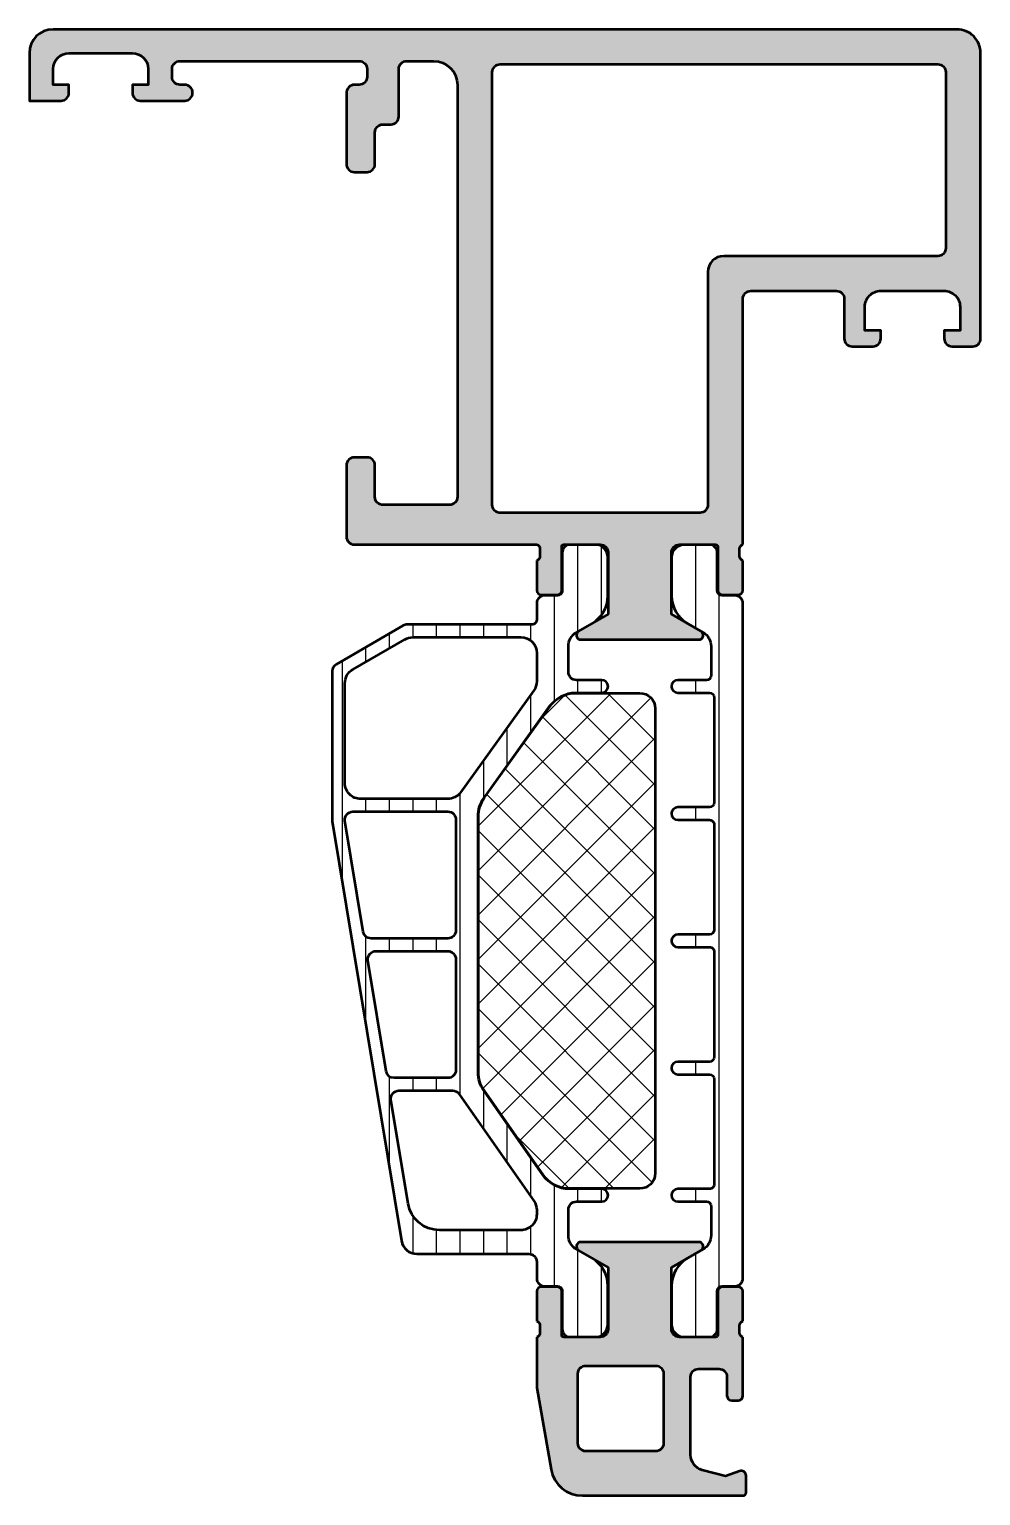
# Model space of a CAD drawing. Extents: x -45 to 15, y 0 to 92.5.
import ezdxf

# ---------------------------------------------------------------- set-up
doc = ezdxf.new("R2010")
doc.units = 0
for name, color, linetype, lineweight in [('0S-Alu contour', 7, 'Continuous', 50), ('0S-Alu hatch', 252, 'Continuous', 25), ('0S-Plastic contour', 254, 'Continuous', 50), ('0S-Plastic hatch', 253, 'Continuous', 25), ('0S-PT contour', 91, 'Continuous', 50), ('0S-PT hatch', 103, 'Continuous', 25)]:
    doc.layers.add(name, color=color, linetype=linetype, lineweight=lineweight)
pattern_1 = [(90, (0, 0), (-1.4859, 0), [])]

# ---------------------------------------------------------------- blocks, each defined once
blk = doc.blocks.new('462460__0DCD069C_1931_4D1E_A4BE_F119B03D7951_')
at = {"layer": '0S-Alu hatch'}
h = blk.add_hatch(color=256, dxfattribs=at)
edge = h.paths.add_edge_path()
edge.add_line((-24.49999999999989, 83.50000000000006), (-23.6999999999999, 83.50000000000006))
edge.add_arc((-23.69999999999991, 84.00000000000007), 0.5000000000000142, 270.0000000000012, 360)
edge.add_line((-23.1999999999999, 84.00000000000007), (-23.19999999999989, 86.00000000000006))
edge.add_ellipse((-22.6999999999999, 86.00000000000006), major_axis=(-0.4999999999999929, 0), ratio=1, start_angle=270, end_angle=360, ccw=False)
edge.add_line((-22.6999999999999, 86.50000000000006), (-22.19999999999989, 86.50000000000006))
edge.add_arc((-22.19999999999988, 87.00000000000004), 0.4999999999999858, 269.9999999999992, 360)
edge.add_line((-21.6999999999999, 87.00000000000001), (-21.69999999999987, 90.00000000000006))
edge.add_ellipse((-21.19999999999988, 90.00000000000006), major_axis=(-0.5, 0), ratio=1, start_angle=269.9999999999996, end_angle=360, ccw=False)
edge.add_line((-21.19999999999987, 90.50000000000006), (-19.49999999999989, 90.50000000000006))
edge.add_ellipse((-19.4999999999999, 89.00000000000006), major_axis=(-1.5, 0), ratio=1, start_angle=180, end_angle=269.9999999999999, ccw=False)
edge.add_line((-17.9999999999999, 89.00000000000006), (-17.99999999999988, 63.00000000000006))
edge.add_ellipse((-18.49999999999988, 63.00000000000006), major_axis=(-0.5000000000000036, 0), ratio=1, start_angle=89.9999999999996, end_angle=180, ccw=False)
edge.add_line((-18.49999999999989, 62.50000000000006), (-22.69999999999989, 62.50000000000005))
edge.add_ellipse((-22.69999999999989, 63.00000000000005), major_axis=(-0.5, 0), ratio=1, start_angle=0, end_angle=90.0000000000004, ccw=False)
edge.add_line((-23.19999999999989, 63.00000000000004), (-23.19999999999989, 65.00000000000006))
edge.add_arc((-23.69999999999991, 65.00000000000006), 0.5000000000000142, 0, 89.99999999999959)
edge.add_line((-23.6999999999999, 65.50000000000007), (-24.4999999999999, 65.50000000000006))
edge.add_arc((-24.49999999999991, 65.00000000000004), 0.5000000000000142, 89.99999999999876, 180)
edge.add_line((-24.99999999999992, 65.00000000000004), (-24.9999999999999, 60.50000000000001))
edge.add_arc((-24.4999999999999, 60.5), 0.5000000000000036, 180, 269.9999999999996)
edge.add_line((-24.4999999999999, 60), (-12.99999999999989, 60))
edge.add_ellipse((-13.07883644654294, 59.73247940800688), major_axis=(-0.2788950563274422, 0), ratio=1, start_angle=178.835410625902, end_angle=253.5801235805076, ccw=False)
edge.add_line((-12.79999899999988, 59.7268110000085), (-12.79999899999989, 59.27321700000852))
edge.add_ellipse((-13.07886709564306, 59.26755634053145), major_axis=(-0.2789255417371578, 0), ratio=1, start_angle=106.42459455535581, end_angle=181.1628700728881, ccw=False)
edge.add_line((-12.99999999999989, 59.0000130000085), (-12.99999999999989, 57.12000200000002))
edge.add_arc((-12.69999999999988, 57.12000200000002), 0.3000000000000114, 180, 270)
edge.add_line((-12.69999999999988, 56.820002), (-11.72002568095711, 56.820002))
edge.add_arc((-11.72002568095711, 57.12000200000001), 0.3000000000000114, 270, 360)
edge.add_line((-11.4200256809571, 57.12000200000001), (-11.4200256809571, 59.87999999999999))
edge.add_ellipse((-11.30002568095699, 59.87999999999999), major_axis=(-0.120000000000104, 0), ratio=1, start_angle=269.8947161006412, end_angle=360, ccw=False)
edge.add_line((-11.29980517499791, 59.99999979740461), (-9.000001541696253, 59.99999977104916))
edge.add_ellipse((-9.000001541691045, 59.50000013670663), major_axis=(-0.4999996343425437, 0), ratio=1, start_angle=179.9999726792434, end_angle=270.00000000059686, ccw=False)
edge.add_line((-8.500001907348558, 59.49999989828822), (-8.500001907348594, 55.59996209954124))
edge.add_line((-8.500001907348594, 55.59996209954124), (-10.35883387074068, 54.52676496509852))
edge.add_arc((-10.21768756607909, 54.28229239412406), 0.2822926093231702, 120.0000000000009, 269.9999999999986)
edge.add_line((-10.21768756607909, 53.99999978480089), (-2.782312433920718, 53.99999978480087))
edge.add_arc((-2.782312433920718, 54.28229239412406), 0.2822926093231928, 270, 419.9999999999967)
edge.add_line((-2.641166129259107, 54.52676496509853), (-4.499998092651213, 55.59996209954124))
edge.add_line((-4.499998092651213, 55.59996209954124), (-4.499998092651213, 59.49999989828823))
edge.add_ellipse((-3.999998458308712, 59.5000001367066), major_axis=(-0.4999996343425579, 0), ratio=1, start_angle=-90.00000000059748, end_angle=2.7320756714743766e-05, ccw=False)
edge.add_line((-3.999998458303497, 59.99999977104916), (-1.700194825026488, 59.99999979740461))
edge.add_ellipse((-1.699974319042776, 59.88000000000005), major_axis=(-0.1200000000000942, 0), ratio=1, start_angle=180, end_angle=270.10528391111745, ccw=False)
edge.add_line((-1.579974319042682, 59.88000000000005), (-1.579974319042679, 57.12000200000006))
edge.add_arc((-1.279974319042689, 57.12000200000006), 0.29999999999999, 180, 270)
edge.add_line((-1.279974319042689, 56.82000200000008), (-0.2999999999998935, 56.82000200000006))
edge.add_arc((-0.2999999999999005, 57.12000200000006), 0.3000000000000043, 270.0000000000013, 360)
edge.add_line((1.038e-13, 57.12000200000006), (1.038e-13, 59.00001300000857))
edge.add_ellipse((0.0788670956432725, 59.26755634053151), major_axis=(-0.2789255417371511, 0), ratio=1, start_angle=-1.1628700728879835, end_angle=73.57540544464513, ccw=False)
edge.add_line((-0.200000999999897, 59.27321700000858), (-0.2000009999998966, 59.72681100000857))
edge.add_ellipse((0.0788364465431542, 59.73247940800696), major_axis=(-0.2788950563274381, 0), ratio=1, start_angle=-73.58012358050621, end_angle=1.1645893740997053, ccw=False)
edge.add_line((1.023e-13, 60.00000000000007), (9.66e-14, 75.50000000000006))
edge.add_ellipse((0.5000000000001038, 75.50000000000006), major_axis=(-0.5000000000000071, 0), ratio=1, start_angle=269.9999999999992, end_angle=360, ccw=False)
edge.add_line((0.5000000000001109, 76.00000000000006), (5.900000000000123, 76.00000000000004))
edge.add_ellipse((5.900000000000123, 75.50000000000004), major_axis=(-0.5, 0), ratio=1, start_angle=180, end_angle=270, ccw=False)
edge.add_line((6.400000000000123, 75.50000000000004), (6.400000000000116, 73.00000000000004))
edge.add_arc((6.900000000000116, 73.00000000000006), 0.5, 180, 270.0000000000017)
edge.add_line((6.90000000000013, 72.50000000000006), (8.20000000000012, 72.50000000000006))
edge.add_arc((8.200000000000111, 73.00000000000004), 0.4999999999999858, 270.0000000000008, 360)
edge.add_line((8.700000000000099, 73.00000000000003), (8.700000000000106, 73.50000000000006))
edge.add_line((8.700000000000106, 73.50000000000006), (7.70000000000012, 73.50000000000006))
edge.add_line((7.70000000000012, 73.50000000000006), (7.70000000000012, 75.00000000000006))
edge.add_ellipse((8.70000000000012, 75.00000000000004), major_axis=(-1, 0), ratio=1, start_angle=269.9999999999992, end_angle=360, ccw=False)
edge.add_line((8.700000000000134, 76.00000000000004), (12.70000000000011, 76.00000000000004))
edge.add_ellipse((12.70000000000012, 75.00000000000006), major_axis=(-0.9999999999999857, 0), ratio=1, start_angle=180, end_angle=270.0000000000004, ccw=False)
edge.add_line((13.7000000000001, 75.00000000000006), (13.70000000000015, 73.50000000000006))
edge.add_line((13.70000000000015, 73.50000000000006), (12.70000000000011, 73.50000000000006))
edge.add_line((12.70000000000011, 73.50000000000006), (12.70000000000011, 73.00000000000006))
edge.add_arc((13.20000000000011, 73.00000000000006), 0.5, 180, 270)
edge.add_line((13.20000000000011, 72.50000000000006), (14.50000000000011, 72.50000000000006))
edge.add_arc((14.50000000000011, 73.00000000000001), 0.4999999999999574, 270.0000000000008, 360)
edge.add_line((15.00000000000007, 73), (15.0000000000001, 91.00000000000006))
edge.add_arc((13.5000000000001, 91.00000000000006), 1.5, 0, 90.00000000000028)
edge.add_line((13.50000000000009, 92.50000000000006), (-43.49999999999988, 92.50000000000006))
edge.add_arc((-43.49999999999988, 91.00000000000006), 1.5, 90, 180)
edge.add_line((-44.99999999999988, 91.00000000000006), (-44.99999999999988, 88.00000000000006))
edge.add_line((-44.99999999999988, 88.00000000000006), (-42.99999999999989, 88.00000000000006))
edge.add_arc((-42.99999999999989, 88.50000000000006), 0.5, 270, 360)
edge.add_line((-42.49999999999988, 88.50000000000006), (-42.49999999999988, 89.00000000000006))
edge.add_line((-42.49999999999988, 89.00000000000006), (-43.49999999999988, 89.00000000000006))
edge.add_line((-43.49999999999988, 89.00000000000006), (-43.49999999999988, 90.00000000000006))
edge.add_ellipse((-42.49999999999988, 90.00000000000006), major_axis=(-1, 0), ratio=1, start_angle=270, end_angle=360, ccw=False)
edge.add_line((-42.49999999999988, 91.00000000000006), (-38.49999999999989, 91.00000000000006))
edge.add_ellipse((-38.49999999999989, 90.00000000000006), major_axis=(-1, 0), ratio=1, start_angle=180, end_angle=270, ccw=False)
edge.add_line((-37.49999999999989, 90.00000000000006), (-37.49999999999989, 89.00000000000006))
edge.add_line((-37.49999999999989, 89.00000000000006), (-38.49999999999989, 89.00000000000006))
edge.add_line((-38.49999999999989, 89.00000000000006), (-38.49999999999989, 88.50000000000006))
edge.add_arc((-37.99999999999989, 88.50000000000006), 0.5, 180, 270)
edge.add_line((-37.99999999999989, 88.00000000000006), (-35.19999999999989, 88.00000000000006))
edge.add_arc((-35.19999999999989, 88.50000000000006), 0.5, 270, 450)
edge.add_line((-35.19999999999989, 89.00000000000006), (-35.49999999999989, 89.00000000000006))
edge.add_ellipse((-35.49999999999989, 89.50000000000006), major_axis=(-0.5, 0), ratio=1, start_angle=0, end_angle=90, ccw=False)
edge.add_line((-35.99999999999989, 89.50000000000006), (-35.99999999999989, 90.00000000000006))
edge.add_ellipse((-35.49999999999989, 90.00000000000006), major_axis=(-0.5, 0), ratio=1, start_angle=270.0000000000008, end_angle=360, ccw=False)
edge.add_line((-35.4999999999999, 90.50000000000006), (-24.19999999999991, 90.50000000000006))
edge.add_ellipse((-24.19999999999991, 90.00000000000006), major_axis=(-0.5000000000000142, 0), ratio=1, start_angle=180, end_angle=270, ccw=False)
edge.add_line((-23.69999999999989, 90.00000000000006), (-23.6999999999999, 89.50000000000004))
edge.add_ellipse((-24.19999999999991, 89.50000000000006), major_axis=(-0.5000000000000036, 0), ratio=1, start_angle=90, end_angle=180, ccw=False)
edge.add_line((-24.19999999999991, 89.00000000000006), (-24.49999999999988, 89.00000000000003))
edge.add_arc((-24.49999999999989, 88.50000000000006), 0.4999999999999858, 89.99999999999837, 180)
edge.add_line((-24.99999999999988, 88.50000000000006), (-24.99999999999989, 84.00000000000006))
edge.add_arc((-24.49999999999989, 84.00000000000006), 0.5, 180, 269.9999999999996)
edge = h.paths.add_edge_path()
edge.add_line((-15.79999999999988, 62.50000000000004), (-15.79999999999989, 89.80000000000003))
edge.add_ellipse((-15.29999999999989, 89.80000000000003), major_axis=(-0.5, 0), ratio=1, start_angle=270.0000000000004, end_angle=360, ccw=False)
edge.add_line((-15.2999999999999, 90.30000000000004), (12.30000000000008, 90.30000000000004))
edge.add_ellipse((12.30000000000008, 89.80000000000003), major_axis=(-0.5, 0), ratio=1, start_angle=180, end_angle=269.9999999999992, ccw=False)
edge.add_line((12.80000000000008, 89.80000000000003), (12.80000000000008, 78.70000000000005))
edge.add_ellipse((12.30000000000008, 78.70000000000005), major_axis=(-0.5, 0), ratio=1, start_angle=89.9999999999992, end_angle=180, ccw=False)
edge.add_line((12.30000000000008, 78.20000000000005), (-1.199999999999906, 78.20000000000005))
edge.add_arc((-1.199999999999906, 77.20000000000005), 1, 90.00000000000006, 180)
edge.add_line((-2.199999999999906, 77.20000000000005), (-2.199999999999891, 62.50000000000003))
edge.add_ellipse((-2.699999999999884, 62.50000000000003), major_axis=(-0.4999999999999929, 0), ratio=1, start_angle=90, end_angle=180, ccw=False)
edge.add_line((-2.699999999999884, 62.00000000000004), (-15.29999999999988, 62.00000000000005))
edge.add_ellipse((-15.29999999999988, 62.50000000000005), major_axis=(-0.5, 0), ratio=1, start_angle=0, end_angle=90.0000000000004, ccw=False)
at = {"layer": '0S-Alu contour', "color": 7}
for points in [[(13.50000000000009, 92.50000000000006), (-43.49999999999988, 92.50000000000006)], [(-44.99999999999988, 91.00000000000006), (-44.99999999999988, 88.00000000000006), (-42.99999999999989, 88.00000000000006)], [(-42.49999999999988, 91.00000000000006), (-38.49999999999989, 91.00000000000006)], [(15.00000000000007, 73), (15.0000000000001, 91.00000000000006)], [(-42.49999999999988, 88.50000000000006), (-42.49999999999988, 89.00000000000006), (-43.49999999999988, 89.00000000000006), (-43.49999999999988, 90.00000000000006)], [(-37.49999999999989, 90.00000000000006), (-37.49999999999989, 89.00000000000006), (-38.49999999999989, 89.00000000000006), (-38.49999999999989, 88.50000000000006)], [(-35.99999999999989, 89.50000000000006), (-35.99999999999989, 90.00000000000006)], [(-35.4999999999999, 90.50000000000006), (-24.19999999999991, 90.50000000000006)], [(-23.69999999999989, 90.00000000000006), (-23.6999999999999, 89.50000000000004)], [(-21.6999999999999, 87.00000000000001), (-21.69999999999987, 90.00000000000006)], [(-21.19999999999987, 90.50000000000006), (-19.49999999999989, 90.50000000000006)], [(-15.79999999999988, 62.50000000000004), (-15.79999999999989, 89.80000000000003)], [(-15.2999999999999, 90.30000000000004), (12.30000000000008, 90.30000000000004)], [(12.80000000000008, 89.80000000000003), (12.80000000000008, 78.70000000000005)], [(-35.19999999999989, 89.00000000000006), (-35.49999999999989, 89.00000000000006)], [(-24.19999999999991, 89.00000000000006), (-24.49999999999988, 89.00000000000003)], [(-17.9999999999999, 89.00000000000006), (-17.99999999999988, 63.00000000000006)], [(-37.99999999999989, 88.00000000000006), (-35.19999999999989, 88.00000000000006)], [(-24.99999999999988, 88.50000000000006), (-24.99999999999989, 84.00000000000006)], [(-22.6999999999999, 86.50000000000006), (-22.19999999999989, 86.50000000000006)], [(-23.1999999999999, 84.00000000000007), (-23.19999999999989, 86.00000000000006)], [(-24.49999999999989, 83.50000000000006), (-23.6999999999999, 83.50000000000006)], [(12.30000000000008, 78.20000000000005), (-1.199999999999906, 78.20000000000005)], [(-2.199999999999906, 77.20000000000005), (-2.199999999999891, 62.50000000000003)], [(0.5000000000001109, 76.00000000000006), (5.900000000000123, 76.00000000000004)], [(8.700000000000134, 76.00000000000004), (12.70000000000011, 76.00000000000004)], [(1.023e-13, 60.00000000000007), (9.66e-14, 75.50000000000006)], [(6.400000000000123, 75.50000000000004), (6.400000000000116, 73.00000000000004)], [(8.700000000000099, 73.00000000000003), (8.700000000000106, 73.50000000000006), (7.70000000000012, 73.50000000000006), (7.70000000000012, 75.00000000000006)], [(13.7000000000001, 75.00000000000006), (13.70000000000015, 73.50000000000006), (12.70000000000011, 73.50000000000006), (12.70000000000011, 73.00000000000006)], [(6.90000000000013, 72.50000000000006), (8.20000000000012, 72.50000000000006)], [(13.20000000000011, 72.50000000000006), (14.50000000000011, 72.50000000000006)], [(-24.99999999999992, 65.00000000000004), (-24.9999999999999, 60.50000000000001)], [(-23.6999999999999, 65.50000000000007), (-24.4999999999999, 65.50000000000006)], [(-23.19999999999989, 63.00000000000004), (-23.19999999999989, 65.00000000000006)], [(-18.49999999999989, 62.50000000000006), (-22.69999999999989, 62.50000000000005)], [(-2.699999999999884, 62.00000000000004), (-15.29999999999988, 62.00000000000005)], [(-24.4999999999999, 60), (-12.99999999999989, 60)], [(-12.79999899999988, 59.7268110000085), (-12.79999899999989, 59.27321700000852)], [(-11.4200256809571, 57.12000200000001), (-11.4200256809571, 59.87999999999999)], [(-11.29980517499791, 59.99999979740461), (-9.000001541696253, 59.99999977104916)], [(-8.500001907348558, 59.49999989828822), (-8.500001907348594, 55.59996209954124), (-10.35883387074068, 54.52676496509852)], [(-2.641166129259107, 54.52676496509853), (-4.499998092651213, 55.59996209954124), (-4.499998092651213, 59.49999989828823)], [(-3.999998458303497, 59.99999977104916), (-1.700194825026488, 59.99999979740461)], [(-1.579974319042682, 59.88000000000005), (-1.579974319042679, 57.12000200000006)], [(-0.200000999999897, 59.27321700000858), (-0.2000009999998966, 59.72681100000857)], [(-12.99999999999989, 59.0000130000085), (-12.99999999999989, 57.12000200000002)], [(1.038e-13, 57.12000200000006), (1.038e-13, 59.00001300000857)], [(-12.69999999999988, 56.820002), (-11.72002568095711, 56.820002)], [(-1.279974319042689, 56.82000200000008), (-0.2999999999998935, 56.82000200000006)], [(-10.21768756607909, 53.99999978480089), (-2.782312433920718, 53.99999978480087)]]:
    blk.add_lwpolyline(points, dxfattribs=at)
for centre, radius, start, end in [((-43.49999999999988, 91.00000000000006), 1.5, 90, 180), ((13.5000000000001, 91.00000000000006), 1.5, 0, 90.00000000000028), ((-35.19999999999989, 88.50000000000006), 0.5, 270, 90), ((-24.49999999999989, 88.50000000000006), 0.4999999999999858, 89.99999999999837, 180), ((-42.99999999999989, 88.50000000000006), 0.5, 270, 0), ((-37.99999999999989, 88.50000000000006), 0.5, 180, 270), ((-22.19999999999988, 87.00000000000004), 0.4999999999999858, 269.9999999999992, 0), ((-24.49999999999989, 84.00000000000006), 0.5, 180, 269.9999999999996), ((-23.69999999999991, 84.00000000000007), 0.5000000000000142, 270.0000000000012, 0), ((-1.199999999999906, 77.20000000000005), 1, 90.00000000000006, 180), ((6.900000000000116, 73.00000000000006), 0.5, 180, 270.0000000000017), ((8.200000000000111, 73.00000000000004), 0.4999999999999858, 270.0000000000008, 0), ((13.20000000000011, 73.00000000000006), 0.5, 180, 270), ((14.50000000000011, 73.00000000000001), 0.4999999999999574, 270.0000000000008, 0), ((-24.49999999999991, 65.00000000000004), 0.5000000000000142, 89.99999999999876, 180), ((-23.69999999999991, 65.00000000000006), 0.5000000000000142, 0, 89.99999999999959), ((-24.4999999999999, 60.5), 0.5000000000000036, 180, 269.9999999999996), ((-12.69999999999988, 57.12000200000002), 0.3000000000000114, 180, 270), ((-11.72002568095711, 57.12000200000001), 0.3000000000000114, 270, 0), ((-1.279974319042689, 57.12000200000006), 0.29999999999999, 180, 270), ((-0.2999999999999005, 57.12000200000006), 0.3000000000000043, 270.0000000000013, 0), ((-10.21768756607909, 54.28229239412406), 0.2822926093231702, 120.0000000000009, 269.9999999999986), ((-2.782312433920718, 54.28229239412406), 0.2822926093231928, 270, 59.99999999999673)]:
    blk.add_arc(centre, radius, start, end, dxfattribs=at)
at = {"layer": '0S-Alu contour', "color": 7, "extrusion": (0, 0, -1)}
for centre, radius, start, end in [((42.49999999999988, 90.00000000000006), 1, 0, 90), ((38.49999999999989, 90.00000000000006), 1, 90, 180), ((35.49999999999989, 90.00000000000006), 0.5, 0, 89.9999999999992), ((24.19999999999991, 90.00000000000006), 0.5000000000000142, 90, 180), ((21.19999999999988, 90.00000000000006), 0.5, 0, 90.0000000000004), ((19.4999999999999, 89.00000000000006), 1.5, 90.00000000000014, 180), ((15.29999999999989, 89.80000000000003), 0.5, 0, 89.99999999999959), ((-12.30000000000008, 89.80000000000003), 0.5, 90.00000000000081, 180), ((35.49999999999989, 89.50000000000006), 0.5, 270, 0), ((24.19999999999991, 89.50000000000006), 0.5000000000000036, 180, 270), ((22.6999999999999, 86.00000000000006), 0.4999999999999929, 0, 90), ((-12.30000000000008, 78.70000000000005), 0.5, 180, 270.0000000000008), ((-0.5000000000001038, 75.50000000000006), 0.5000000000000071, 0, 90.00000000000081), ((-5.900000000000123, 75.50000000000004), 0.5, 90, 180), ((-8.70000000000012, 75.00000000000004), 1, 0, 90.00000000000081), ((-12.70000000000012, 75.00000000000006), 0.9999999999999857, 89.99999999999959, 180), ((22.69999999999989, 63.00000000000005), 0.5, 269.9999999999996, 0), ((18.49999999999988, 63.00000000000006), 0.5000000000000036, 180, 270.0000000000004), ((15.29999999999988, 62.50000000000005), 0.5, 269.9999999999996, 0), ((2.699999999999884, 62.50000000000003), 0.4999999999999929, 180, 270), ((13.07883644654294, 59.73247940800688), 0.2788950563274422, 106.4198764194924, 181.1645893740981), ((13.07886709564306, 59.26755634053145), 0.2789255417371578, 178.8371299271119, 253.5754054446442), ((11.30002568095699, 59.87999999999999), 0.120000000000104, 0, 90.10528389935881), ((9.000001541691045, 59.50000013670663), 0.4999996343425437, 89.99999999940317, 180.0000273207567), ((3.999998458308712, 59.5000001367066), 0.4999996343425579, 359.9999726792433, 90.00000000059762), ((1.699974319042776, 59.88000000000005), 0.1200000000000942, 89.89471608888255, 180), ((-0.0788364465431542, 59.73247940800696), 0.2788950563274381, 358.8354106259003, 73.58012358050618), ((-0.0788670956432725, 59.26755634053151), 0.2789255417371511, 286.4245945553549, 1.162870072888105)]:
    blk.add_arc(centre, radius, start, end, dxfattribs=at)
blk = doc.blocks.new('284689__4AB478DC_B725_47A6_97BC_BFFA85805FFF___B5DA3CC4_92F2_4ABD_93FB_CE2267780183_')
at = {"layer": '0S-Plastic hatch'}
h = blk.add_hatch(dxfattribs=at)
h.set_pattern_fill('ANSI31', color=256, scale=0.4680000000000001, angle=45, style=0)
h.set_pattern_definition(pattern_1)
edge = h.paths.add_edge_path()
edge.add_ellipse((-13.29999999999984, 55.24999999999983), major_axis=(-0.2999999999999474, 0), ratio=1, start_angle=89.99999999999591, end_angle=180, ccw=False)
edge.add_line((-13.29999999999986, 54.94999999999988), (-21.16602540378409, 54.9499999999999))
edge.add_arc((-21.16602540378432, 54.44999999999997), 0.499999999999929, 89.99999999997395, 119.9999999999641)
edge.add_line((-21.41602540378401, 54.88301270189229), (-25.64999999999981, 52.43852632902513))
edge.add_arc((-25.40000000000008, 52.005513627133), 0.4999999999997874, 119.9999999999779, 180)
edge.add_line((-25.89999999999987, 52.005513627133), (-25.89999999999987, 42.54999999999901))
edge.add_line((-25.89999999999987, 42.54999999999901), (-21.53802629928919, 16.08735954902177))
edge.add_arc((-20.55134089668823, 16.24999999999994), 1.000000000000099, 189.3601908019129, 269.9999999999984)
edge.add_line((-20.55134089668826, 15.24999999999984), (-13.49999999999989, 15.24999999999984))
edge.add_ellipse((-13.49999999999991, 14.74999999999983), major_axis=(-0.5000000000000142, 0), ratio=1, start_angle=180, end_angle=269.99999999999795, ccw=False)
edge.add_line((-12.9999999999999, 14.74999999999983), (-12.99999999999989, 13.71212119168208))
edge.add_arc((-12.49998844939577, 13.71006037400923), 0.5000157974574516, 179.7638544824121, 269.9999999999902)
edge.add_line((-12.49998844939586, 13.21004457655178), (-11.68998000369948, 13.21004457655178))
edge.add_ellipse((-11.68998000369936, 12.91004457655171), major_axis=(-0.3000000000000682, 0), ratio=1, start_angle=179.9987670438422, end_angle=270.0000000000217, ccw=False)
edge.add_line((-11.38998000376876, 12.91003812080836), (-11.39003143387197, 10.51005533612382))
edge.add_arc((-10.89003143398763, 10.51004457655189), 0.5000000000001027, 179.9987670438421, 269.9999999999923)
edge.add_line((-10.8900314339877, 10.01004457655179), (-9.309936397858738, 10.01004457655179))
edge.add_arc((-9.309936397858708, 10.81004457655194), 0.8000000000001534, 269.999999999998, 360)
edge.add_line((-8.509936397858556, 10.81004457655194), (-8.509936397858556, 13.24216652202952))
edge.add_arc((-10.50993639785843, 13.24216652202936), 1.999999999999872, 0, 59.99980561259558)
edge.add_line((-9.509930521535072, 14.97421393688793), (-10.50000293816184, 15.54583699184547))
edge.add_ellipse((-9.999999999999991, 16.41186069927475), major_axis=(-1.000000000000016, 0), ratio=1, start_angle=0, end_angle=59.99980561258701, ccw=False)
edge.add_line((-11.00000000000001, 16.41186069927475), (-11, 18.04999999999877))
edge.add_ellipse((-10.5, 18.04999999999877), major_axis=(-0.5000000000000036, 0), ratio=1, start_angle=270.0000000001307, end_angle=360, ccw=False)
edge.add_line((-10.50000000000114, 18.54999999999878), (-8.899999999998752, 18.55000000000105))
edge.add_arc((-8.899999999998695, 18.95000000000103), 0.3999999999999772, 269.9999999999919, 449.9999999999919)
edge.add_line((-8.899999999998636, 19.35000000000101), (-10.94998901284004, 19.350000000001))
edge.add_ellipse((-10.94998901284004, 21.35000000000101), major_axis=(-2, 0), ratio=1, start_angle=34.99999999999977, end_angle=89.99999999999977, ccw=False)
edge.add_line((-12.58829310141803, 20.20284712729892), (-16.33830408857788, 25.55841784387226))
edge.add_ellipse((-14.69999999999973, 26.70557071657447), major_axis=(-2.000000000000198, 0), ratio=1, start_angle=0, end_angle=35, ccw=False)
edge.add_line((-16.69999999999993, 26.70557071657447), (-16.69999999999993, 42.8554310997293))
edge.add_ellipse((-14.69999999999977, 42.85543109972929), major_axis=(-2.000000000000163, 0), ratio=1, start_angle=324.30994017498654, end_angle=360, ccw=False)
edge.add_line((-16.32436950504782, 44.02223173011591), (-12.1620735344329, 49.81680063038377))
edge.add_ellipse((-10.53770402938495, 48.64999999999723), major_axis=(-2.000000000000035, 0), ratio=1, start_angle=270.00000000010516, end_angle=324.30994017498637, ccw=False)
edge.add_line((-10.53770402938863, 50.64999999999726), (-8.900000000000116, 50.64999999999915))
edge.add_arc((-8.900000000000087, 51.04999999999924), 0.400000000000091, 269.9999999999959, 449.9999999999959)
edge.add_line((-8.900000000000057, 51.44999999999932), (-10.50000000000064, 51.45000000000048))
edge.add_ellipse((-10.50000000000006, 51.95000000000047), major_axis=(-0.4999999999999929, 0), ratio=1, start_angle=0, end_angle=89.99999999993372, ccw=False)
edge.add_line((-11.00000000000005, 51.95000000000047), (-10.99999999999989, 53.58822845382901))
edge.add_ellipse((-9.999999999999895, 53.58822845382889), major_axis=(-0.9999999999999928, 0), ratio=1, start_angle=300.00019438741236, end_angle=360, ccw=False)
edge.add_line((-10.50000293816172, 54.45425216125816), (-9.509930521535072, 55.02587521621565))
edge.add_arc((-10.50993639785842, 56.75792263107422), 1.999999999999871, 300.0001943874042, 360)
edge.add_line((-8.50993639785855, 56.75792263107422), (-8.509936397858556, 59.19004457655165))
edge.add_arc((-9.309936397858714, 59.19004457655162), 0.800000000000157, 0, 90.00000000000178)
edge.add_line((-9.309936397858738, 59.99004457655178), (-10.89003143398771, 59.99004457655178))
edge.add_arc((-10.89003143398763, 59.49004457655168), 0.5000000000001066, 90.00000000000855, 180.0012329561579)
edge.add_line((-11.39003143387197, 59.49003381697944), (-11.38998000376876, 57.09005103229481))
edge.add_ellipse((-11.68998000369936, 57.09004457655186), major_axis=(-0.3000000000000631, 0), ratio=1, start_angle=89.9999999999776, end_angle=180.0012329561579, ccw=False)
edge.add_line((-11.68998000369948, 56.79004457655179), (-12.49998844939585, 56.79004457655181))
edge.add_arc((-12.49998844939577, 56.29002877909435), 0.5000157974574507, 90.00000000000936, 180.2361455175848)
edge.add_line((-12.99999999999988, 56.28796796142152), (-12.99999999999989, 55.24999999999978))
edge = h.paths.add_edge_path()
edge.add_ellipse((-13.99999999999995, 53.14999999999987), major_axis=(-1.000000000000056, 0), ratio=1, start_angle=180, end_angle=269.99999999999716, ccw=False)
edge.add_line((-12.99999999999989, 53.14999999999983), (-12.99999999999988, 51.3719320294913))
edge.add_ellipse((-13.99999999999989, 51.3719320294913), major_axis=(-1.00000000000001, 0), ratio=1, start_angle=144.3099401749864, end_angle=180, ccw=False)
edge.add_line((-13.18781524747593, 50.78853171429803), (-17.80075233908249, 44.36659968480646))
edge.add_ellipse((-18.61293709160645, 44.94999999999972), major_axis=(-1.000000000000001, 0), ratio=1, start_angle=89.99999999999818, end_angle=144.3099401749866, ccw=False)
edge.add_line((-18.61293709160649, 43.94999999999972), (-24.09999999999986, 43.9499999999999))
edge.add_ellipse((-24.09999999999989, 44.94999999999985), major_axis=(-0.9999999999999573, 0), ratio=1, start_angle=0, end_angle=90.00000000000222, ccw=False)
edge.add_line((-25.09999999999986, 44.94999999999978), (-25.09999999999991, 51.2549582771861))
edge.add_ellipse((-24.09999999999977, 51.2549582771861), major_axis=(-1.000000000000149, 0), ratio=1, start_angle=299.999999999994, end_angle=360, ccw=False)
edge.add_line((-24.59999999999975, 52.12098368097072), (-21.31769145362415, 54.01602540378413))
edge.add_ellipse((-20.81769145362336, 53.14999999999945), major_axis=(-1.000000000000603, 0), ratio=1, start_angle=270.00000000003155, end_angle=300.000000000032, ccw=False)
edge.add_line((-20.81769145362391, 54.15000000000006), (-13.99999999999989, 54.14999999999993))
edge = h.paths.add_edge_path()
edge.add_line((-14, 16.74999999999997), (-19.13913912611201, 16.74999999999995))
edge.add_ellipse((-19.13913912611214, 18.74999999999988), major_axis=(-1.999999999999932, 0), ratio=1, start_angle=9.360190801919828, end_angle=90.00000000000358, ccw=False)
edge.add_line((-21.11250993131376, 18.42471909804334), (-22.19118476809438, 24.96867977451067))
edge.add_ellipse((-21.69784206679395, 25.04999999999978), major_axis=(-0.5000000000000023, 0), ratio=1, start_angle=-89.99999999999841, end_angle=9.360190801916303, ccw=False)
edge.add_line((-21.69784206679397, 25.54999999999978), (-18.30177780038491, 25.54999999999987))
edge.add_ellipse((-18.30177780038489, 25.04999999999987), major_axis=(-0.4999999999999965, 0), ratio=1, start_angle=215.0000000000015, end_angle=270.00000000000205, ccw=False)
edge.add_line((-17.8922017782404, 25.3367882181754), (-13.18084795571087, 18.60827764747315))
edge.add_ellipse((-13.99999999999998, 18.03470121112211), major_axis=(-1.000000000000094, 0), ratio=1, start_angle=180, end_angle=214.9999999999958, ccw=False)
edge.add_line((-12.99999999999989, 18.03470121112204), (-12.99999999999989, 17.74999999999997))
edge.add_ellipse((-13.99999999999989, 17.74999999999997), major_axis=(-1, 0), ratio=1, start_angle=89.99999999999352, end_angle=180, ccw=False)
edge = h.paths.add_edge_path()
edge.add_line((-18.09999999999993, 42.64999999999978), (-18.09999999999994, 35.64999999999982))
edge.add_ellipse((-18.59999999999993, 35.64999999999982), major_axis=(-0.4999999999999929, 0), ratio=1, start_angle=89.9999999999996, end_angle=180, ccw=False)
edge.add_line((-18.59999999999993, 35.14999999999983), (-23.44509481404653, 35.14999999999983))
edge.add_ellipse((-23.44509481404653, 35.64999999999983), major_axis=(-0.5, 0), ratio=1, start_angle=9.360190801912324, end_angle=90.0000000000004, ccw=False)
edge.add_line((-23.93843751534697, 35.56867977451076), (-25.09228366919308, 42.56867977451085))
edge.add_ellipse((-24.59894096789271, 42.64999999999998), major_axis=(-0.4999999999999545, 0), ratio=1, start_angle=-89.99999999999352, end_angle=9.360190801920623, ccw=False)
edge.add_line((-24.59894096789276, 43.14999999999994), (-18.59999999999991, 43.14999999999978))
edge.add_ellipse((-18.59999999999993, 42.64999999999978), major_axis=(-0.5, 0), ratio=1, start_angle=180, end_angle=269.99999999999795, ccw=False)
edge = h.paths.add_edge_path()
edge.add_line((-18.59999999999992, 26.34999999999994), (-21.99454536349715, 26.34999999999985))
edge.add_ellipse((-21.99454536349715, 26.84999999999984), major_axis=(-0.5, 0), ratio=1, start_angle=9.360190801912324, end_angle=90.0000000000012, ccw=False)
edge.add_line((-22.48788806479759, 26.76867977451077), (-23.64173421864366, 33.7686797745108))
edge.add_ellipse((-23.14839151734323, 33.84999999999988), major_axis=(-0.5000000000000013, 0), ratio=1, start_angle=-89.9999999999996, end_angle=9.360190801913006, ccw=False)
edge.add_line((-23.14839151734323, 34.34999999999988), (-18.59999999999994, 34.34999999999988))
edge.add_ellipse((-18.59999999999993, 33.84999999999988), major_axis=(-0.5, 0), ratio=1, start_angle=180, end_angle=270.0000000000008, ccw=False)
edge.add_line((-18.09999999999993, 33.84999999999988), (-18.09999999999994, 26.84999999999994))
edge.add_ellipse((-18.59999999999994, 26.84999999999994), major_axis=(-0.5, 0), ratio=1, start_angle=90.00000000000199, end_angle=180, ccw=False)
at = {"layer": '0S-Alu contour', "color": 7}
for points in [[(-24.59999999999975, 52.12098368097072), (-21.31769145362415, 54.01602540378413)], [(-20.81769145362391, 54.15000000000006), (-13.99999999999989, 54.14999999999993)], [(-12.99999999999989, 53.14999999999983), (-12.99999999999988, 51.3719320294913)], [(-25.09999999999986, 44.94999999999978), (-25.09999999999991, 51.2549582771861)], [(-13.18781524747593, 50.78853171429803), (-17.80075233908249, 44.36659968480646)], [(-18.61293709160649, 43.94999999999972), (-24.09999999999986, 43.9499999999999)], [(-23.93843751534697, 35.56867977451076), (-25.09228366919308, 42.56867977451085)], [(-24.59894096789276, 43.14999999999994), (-18.59999999999991, 43.14999999999978)], [(-18.09999999999993, 42.64999999999978), (-18.09999999999994, 35.64999999999982)], [(-18.59999999999993, 35.14999999999983), (-23.44509481404653, 35.14999999999983)], [(-23.14839151734323, 34.34999999999988), (-18.59999999999994, 34.34999999999988)], [(-22.48788806479759, 26.76867977451077), (-23.64173421864366, 33.7686797745108)], [(-18.09999999999993, 33.84999999999988), (-18.09999999999994, 26.84999999999994)], [(-18.59999999999992, 26.34999999999994), (-21.99454536349715, 26.34999999999985)], [(-21.69784206679397, 25.54999999999978), (-18.30177780038491, 25.54999999999987)], [(-17.8922017782404, 25.3367882181754), (-13.18084795571087, 18.60827764747315)], [(-21.11250993131376, 18.42471909804334), (-22.19118476809438, 24.96867977451067)], [(-12.99999999999989, 18.03470121112204), (-12.99999999999989, 17.74999999999997)], [(-14, 16.74999999999997), (-19.13913912611201, 16.74999999999995)]]:
    blk.add_lwpolyline(points, dxfattribs=at)
at = {"layer": '0S-Alu contour', "color": 7, "extrusion": (0, 0, -1)}
for centre, radius, start, end in [((20.81769145362336, 53.14999999999945), 1.000000000000603, 59.99999999996802, 89.99999999996845), ((13.99999999999995, 53.14999999999987), 1.000000000000056, 90.00000000000286, 180), ((24.09999999999977, 51.2549582771861), 1.000000000000149, 0, 60.00000000000603), ((13.99999999999989, 51.3719320294913), 1.00000000000001, 180, 215.6900598250136), ((24.09999999999989, 44.94999999999985), 0.9999999999999573, 269.9999999999978, 0), ((18.61293709160645, 44.94999999999972), 1.000000000000001, 215.6900598250135, 270.0000000000018), ((24.59894096789271, 42.64999999999998), 0.4999999999999545, 350.6398091980794, 89.99999999999349), ((18.59999999999993, 42.64999999999978), 0.5, 90.00000000000205, 180), ((23.44509481404653, 35.64999999999983), 0.5, 269.9999999999996, 350.6398091980877), ((18.59999999999993, 35.64999999999982), 0.4999999999999929, 180, 270.0000000000004), ((23.14839151734323, 33.84999999999988), 0.5000000000000013, 350.639809198087, 89.99999999999959), ((18.59999999999993, 33.84999999999988), 0.5, 89.9999999999992, 180), ((18.59999999999994, 26.84999999999994), 0.5, 180, 269.999999999998), ((21.99454536349715, 26.84999999999984), 0.5, 269.9999999999988, 350.6398091980877), ((21.69784206679395, 25.04999999999978), 0.5000000000000023, 350.6398091980837, 89.99999999999837), ((18.30177780038489, 25.04999999999987), 0.4999999999999965, 89.99999999999797, 144.9999999999985), ((13.99999999999998, 18.03470121112211), 1.000000000000094, 145.0000000000042, 180), ((19.13913912611214, 18.74999999999988), 1.999999999999932, 269.9999999999964, 350.6398091980802), ((13.99999999999989, 17.74999999999997), 1, 180, 270.0000000000065)]:
    blk.add_arc(centre, radius, start, end, dxfattribs=at)
at = {"layer": '0S-Plastic contour', "color": 7}
for points in [[(-11.39003143387197, 59.49003381697944), (-11.38998000376876, 57.09005103229481)], [(-9.309936397858738, 59.99004457655178), (-10.89003143398771, 59.99004457655178)], [(-8.50993639785855, 56.75792263107422), (-8.509936397858556, 59.19004457655165)], [(-11.68998000369948, 56.79004457655179), (-12.49998844939585, 56.79004457655181)], [(-12.99999999999988, 56.28796796142152), (-12.99999999999989, 55.24999999999978)], [(-21.41602540378401, 54.88301270189229), (-25.64999999999981, 52.43852632902513)], [(-13.29999999999986, 54.94999999999988), (-21.16602540378409, 54.9499999999999)], [(-10.50000293816172, 54.45425216125816), (-9.509930521535072, 55.02587521621565)], [(-11.00000000000005, 51.95000000000047), (-10.99999999999989, 53.58822845382901)], [(-25.89999999999987, 52.005513627133), (-25.89999999999987, 42.54999999999901), (-21.53802629928919, 16.08735954902177)], [(-8.900000000000057, 51.44999999999932), (-10.50000000000064, 51.45000000000048)], [(-10.53770402938863, 50.64999999999726), (-8.900000000000116, 50.64999999999915)], [(-16.32436950504782, 44.02223173011591), (-12.1620735344329, 49.81680063038377)], [(-16.69999999999993, 26.70557071657447), (-16.69999999999993, 42.8554310997293)], [(-12.58829310141803, 20.20284712729892), (-16.33830408857788, 25.55841784387226)], [(-8.899999999998636, 19.35000000000101), (-10.94998901284004, 19.350000000001)], [(-10.50000000000114, 18.54999999999878), (-8.899999999998752, 18.55000000000105)], [(-11.00000000000001, 16.41186069927475), (-11, 18.04999999999877)], [(-20.55134089668826, 15.24999999999984), (-13.49999999999989, 15.24999999999984)], [(-9.509930521535072, 14.97421393688793), (-10.50000293816184, 15.54583699184547)], [(-12.9999999999999, 14.74999999999983), (-12.99999999999989, 13.71212119168208)], [(-12.49998844939586, 13.21004457655178), (-11.68998000369948, 13.21004457655178)], [(-8.509936397858556, 10.81004457655194), (-8.509936397858556, 13.24216652202952)], [(-11.38998000376876, 12.91003812080836), (-11.39003143387197, 10.51005533612382)], [(-10.8900314339877, 10.01004457655179), (-9.309936397858738, 10.01004457655179)]]:
    blk.add_lwpolyline(points, dxfattribs=at)
for centre, radius, start, end in [((-10.89003143398763, 59.49004457655168), 0.5000000000001066, 90.00000000000855, 180.0012329561579), ((-9.309936397858714, 59.19004457655162), 0.800000000000157, 0, 90.00000000000178), ((-12.49998844939577, 56.29002877909435), 0.5000157974574507, 90.00000000000936, 180.2361455175848), ((-10.50993639785842, 56.75792263107422), 1.999999999999871, 300.0001943874042, 0), ((-21.16602540378432, 54.44999999999997), 0.499999999999929, 89.99999999997395, 119.9999999999641), ((-25.40000000000008, 52.005513627133), 0.4999999999997874, 119.9999999999779, 180), ((-8.900000000000087, 51.04999999999924), 0.400000000000091, 269.9999999999959, 89.99999999999594), ((-8.899999999998695, 18.95000000000103), 0.3999999999999772, 269.9999999999919, 89.99999999999186), ((-20.55134089668823, 16.24999999999994), 1.000000000000099, 189.3601908019129, 269.9999999999984), ((-10.50993639785843, 13.24216652202936), 1.999999999999872, 0, 59.99980561259558), ((-12.49998844939577, 13.71006037400923), 0.5000157974574516, 179.7638544824121, 269.9999999999902), ((-10.89003143398763, 10.51004457655189), 0.5000000000001027, 179.9987670438421, 269.9999999999923), ((-9.309936397858708, 10.81004457655194), 0.8000000000001534, 269.999999999998, 0)]:
    blk.add_arc(centre, radius, start, end, dxfattribs=at)
at = {"layer": '0S-Plastic contour', "color": 7, "extrusion": (0, 0, -1)}
for centre, radius, start, end in [((11.68998000369936, 57.09004457655186), 0.3000000000000631, 179.9987670438421, 270.0000000000224), ((13.29999999999984, 55.24999999999983), 0.2999999999999474, 180, 270.0000000000041), ((9.999999999999895, 53.58822845382889), 0.9999999999999928, 0, 59.99980561258762), ((10.50000000000006, 51.95000000000047), 0.4999999999999929, 270.0000000000663, 0), ((10.53770402938495, 48.64999999999723), 2.000000000000035, 35.69005982501363, 89.99999999989487), ((14.69999999999977, 42.85543109972929), 2.000000000000163, 0, 35.69005982501349), ((14.69999999999973, 26.70557071657447), 2.000000000000198, 325, 0), ((10.94998901284004, 21.35000000000101), 2, 270.0000000000002, 325.0000000000003), ((10.5, 18.04999999999877), 0.5000000000000036, 0, 89.99999999986932), ((9.999999999999991, 16.41186069927475), 1.000000000000016, 300.000194387413, 0), ((13.49999999999991, 14.74999999999983), 0.5000000000000142, 90.00000000000205, 180), ((11.68998000369936, 12.91004457655171), 0.3000000000000682, 89.99999999997831, 180.0012329561579)]:
    blk.add_arc(centre, radius, start, end, dxfattribs=at)
blk = doc.blocks.new('442390__F2A34800_4190_4700_9884_3259B4DC3C2B_')
at = {"layer": '0S-PT hatch'}
h = blk.add_hatch(dxfattribs=at)
h.set_pattern_fill('ANSI37', color=256, scale=0.625, angle=90, style=0)
h.set_pattern_definition([(135, (0, 0), (-1.403165018917055, -1.403165018917055), []), (225, (0, 0), (1.403165018917055, -1.403165018917055), [])])
edge = h.paths.add_edge_path()
edge.add_ellipse((-10.53770402938495, 48.64999999999723), major_axis=(-1.980000000000037, 0), ratio=1, start_angle=270.0000000001053, end_angle=324.30994017498637, ccw=False)
edge.add_line((-10.53770402938859, 50.62999999999727), (-6.499999999998389, 50.6299999999987))
edge.add_ellipse((-6.499999999998446, 49.64999999999875), major_axis=(-0.97999999999994, 0), ratio=1, start_angle=180, end_angle=269.9999999999967, ccw=False)
edge.add_line((-5.519999999998506, 49.64999999999875), (-5.520000000000098, 20.35000000000101))
edge.add_ellipse((-6.500000000000052, 20.35000000000097), major_axis=(-0.979999999999954, 0), ratio=1, start_angle=90.0000000000008, end_angle=180, ccw=False)
edge.add_line((-6.500000000000039, 19.37000000000101), (-10.94998901284004, 19.370000000001))
edge.add_ellipse((-10.94998901284004, 21.35000000000101), major_axis=(-1.979999999999996, 0), ratio=1, start_angle=34.999999999999886, end_angle=89.99999999999977, ccw=False)
edge.add_line((-12.57191006053224, 20.21431865602594), (-16.3219210476921, 25.56988937259928))
edge.add_ellipse((-14.69999999999973, 26.70557071657447), major_axis=(-1.980000000000197, 0), ratio=1, start_angle=0, end_angle=35, ccw=False)
edge.add_line((-16.67999999999993, 26.70557071657447), (-16.67999999999993, 42.8554310997293))
edge.add_ellipse((-14.69999999999977, 42.85543109972929), major_axis=(-1.980000000000163, 0), ratio=1, start_angle=324.3099401749865, end_angle=360, ccw=False)
edge.add_line((-16.30812580999734, 44.01056372381204), (-12.14582983938242, 49.8051326240799))
at = {"layer": '0S-PT contour', "color": 7}
for points in [[(-10.53770402938859, 50.62999999999727), (-6.499999999998389, 50.6299999999987)], [(-16.30812580999734, 44.01056372381204), (-12.14582983938242, 49.8051326240799)], [(-5.519999999998506, 49.64999999999875), (-5.520000000000098, 20.35000000000101)], [(-16.67999999999993, 26.70557071657447), (-16.67999999999993, 42.8554310997293)], [(-12.57191006053224, 20.21431865602594), (-16.3219210476921, 25.56988937259928)], [(-6.500000000000039, 19.37000000000101), (-10.94998901284004, 19.370000000001)]]:
    blk.add_lwpolyline(points, dxfattribs=at)
at = {"layer": '0S-PT contour', "color": 7, "extrusion": (0, 0, -1)}
for centre, radius, start, end in [((10.53770402938495, 48.64999999999723), 1.980000000000037, 35.69005982501361, 89.99999999989475), ((6.499999999998446, 49.64999999999875), 0.97999999999994, 90.00000000000333, 180), ((14.69999999999977, 42.85543109972929), 1.980000000000163, 0, 35.69005982501354), ((14.69999999999973, 26.70557071657447), 1.980000000000197, 325, 0), ((10.94998901284004, 21.35000000000101), 1.979999999999996, 270.0000000000002, 325.0000000000001), ((6.500000000000052, 20.35000000000097), 0.9799999999999542, 180, 269.9999999999992)]:
    blk.add_arc(centre, radius, start, end, dxfattribs=at)
blk = doc.blocks.new('284689__A246E3CE_0413_448B_95AF_EABB37576FD4___18CE4572_A61B_492A_AD20_3B3087947EB1_')
at = {"layer": '0S-Plastic hatch'}
h = blk.add_hatch(dxfattribs=at)
h.set_pattern_fill('ANSI31', color=256, scale=0.4680000000000001, angle=45, style=0)
h.set_pattern_definition(pattern_1)
edge = h.paths.add_edge_path()
edge.add_line((-4.100003645577568, 42.62503655213202), (-2.100003645577554, 42.62503655213202))
edge.add_ellipse((-2.100003645577547, 42.32503655213203), major_axis=(-0.29999999999999, 0), ratio=1, start_angle=180, end_angle=270.00000000000136, ccw=False)
edge.add_line((-1.800003645577557, 42.32503655213205), (-1.80000364557755, 35.70003655213205))
edge.add_ellipse((-2.100003645577568, 35.70003655213207), major_axis=(-0.3000000000000184, 0), ratio=1, start_angle=90.00000000000142, end_angle=180, ccw=False)
edge.add_line((-2.100003645577561, 35.40003655213205), (-4.100003645577554, 35.40003655213205))
edge.add_arc((-4.100003645577554, 35.00003655213206), 0.3999999999999915, 90, 270)
edge.add_line((-4.100003645577554, 34.60003655213207), (-2.100003645577561, 34.60003655213207))
edge.add_ellipse((-2.100003645577539, 34.30003655213208), major_axis=(-0.29999999999999, 0), ratio=1, start_angle=180, end_angle=270.0000000000041, ccw=False)
edge.add_line((-1.80000364557755, 34.30003655213208), (-1.80000364557755, 27.67503655213209))
edge.add_ellipse((-2.100003645577554, 27.67503655213209), major_axis=(-0.3000000000000043, 0), ratio=1, start_angle=90, end_angle=180, ccw=False)
edge.add_line((-2.100003645577554, 27.37503655213209), (-4.100003645577554, 27.37503655213208))
edge.add_arc((-4.100003645577554, 26.97503655213207), 0.4000000000000057, 90, 270)
edge.add_line((-4.100003645577554, 26.57503655213207), (-2.100003645577561, 26.57503655213208))
edge.add_ellipse((-2.100003645577561, 26.27503655213207), major_axis=(-0.3000000000000043, 0), ratio=1, start_angle=180, end_angle=270, ccw=False)
edge.add_line((-1.800003645577557, 26.27503655213207), (-1.800003645577557, 19.65003655213206))
edge.add_ellipse((-2.100003645577539, 19.65003655213206), major_axis=(-0.2999999999999829, 0), ratio=1, start_angle=89.99999999999733, end_angle=180, ccw=False)
edge.add_line((-2.100003645577554, 19.35003655213208), (-4.100003645577554, 19.35003655213207))
edge.add_arc((-4.100003645577547, 18.95003655213207), 0.4000000000000057, 90.00000000000102, 270.000000000001)
edge.add_line((-4.100003645577539, 18.55003655213206), (-2.300003645577564, 18.55003655213207))
edge.add_ellipse((-2.300003645577571, 18.25003655213206), major_axis=(-0.3000000000000114, 0), ratio=1, start_angle=180, end_angle=269.99999999999864, ccw=False)
edge.add_line((-2.000003645577559, 18.25003655213206), (-2.000003645577552, 16.41185859448296))
edge.add_ellipse((-3.000003645577538, 16.41185859448295), major_axis=(-0.9999999999999857, 0), ratio=1, start_angle=120.0001943874133, end_angle=180, ccw=False)
edge.add_line((-2.500000707415702, 15.5458348870537), (-3.490069478464728, 14.97421393688793))
edge.add_arc((-2.490063602141364, 13.24216652202936), 1.999999999999878, 120.0001943874045, 180)
edge.add_line((-4.490063602141243, 13.24216652202936), (-4.490063602141243, 10.81004457655192))
edge.add_arc((-3.69006360214109, 10.81004457655194), 0.8000000000001534, 180, 270.0000000000021)
edge.add_line((-3.690063602141061, 10.01004457655179), (-2.109968566012095, 10.01004457655179))
edge.add_arc((-2.109968566012152, 10.51004457655189), 0.5000000000000995, 270.0000000000065, 360.0012329561579)
edge.add_line((-1.609968566127821, 10.51005533612413), (-1.610019996231041, 12.91003812080876))
edge.add_ellipse((-1.310019996300442, 12.91004457655172), major_axis=(-0.3000000000000595, 0), ratio=1, start_angle=-90.00000000002302, end_angle=0.0012329561578781068, ccw=False)
edge.add_line((-1.310019996300322, 13.21004457655178), (-0.500003645577553, 13.21004457655178))
edge.add_arc((-0.500003645577553, 13.71004457655178), 0.5, 270, 360)
edge.add_line((-3.6455775529e-06, 13.71004457655178), (-3.6455775884e-06, 56.29004443342929))
edge.add_arc((-0.5000036455775956, 56.2900444334293), 0.5000000000000071, 0, 89.9999999999992)
edge.add_line((-0.5000036455775885, 56.79004443342931), (-1.310019996300329, 56.7900444334293))
edge.add_ellipse((-1.310019996300386, 57.09004443342942), major_axis=(-0.3000000000001179, 0), ratio=1, start_angle=-0.0012329561578781068, end_angle=90.00000000001091, ccw=False)
edge.add_line((-1.610019996231042, 57.09005088917276), (-1.609968566127828, 59.49003367385748))
edge.add_arc((-2.109968566012038, 59.49004443342925), 0.4999999999999784, 359.9987670438421, 450.0000000000056)
edge.add_line((-2.109968566012088, 59.99004443342923), (-3.690063602141239, 59.99004443342934))
edge.add_arc((-3.690063602141132, 59.19004443342929), 0.8000000000000468, 90.00000000000763, 180)
edge.add_line((-4.490063602141179, 59.19004443342929), (-4.490063602141186, 56.75792248795161))
edge.add_arc((-2.490063602141023, 56.75792248795165), 2.000000000000163, 180, 239.999805612591)
edge.add_line((-3.490069478464667, 55.02587507309291), (-2.50000070741576, 54.45425412292724))
edge.add_ellipse((-3.000003645577566, 53.58823041549798), major_axis=(-0.9999999999999831, 0), ratio=1, start_angle=180, end_angle=239.99980561258872, ccw=False)
edge.add_line((-2.000003645577583, 53.58823041549798), (-2.000003645577581, 51.75003655213208))
edge.add_ellipse((-2.300003645577571, 51.75003655213205), major_axis=(-0.29999999999999, 0), ratio=1, start_angle=90, end_angle=180, ccw=False)
edge.add_line((-2.300003645577571, 51.45003655213206), (-4.100003645577575, 51.45003655213205))
edge.add_arc((-4.100003645577575, 51.05003655213206), 0.3999999999999986, 90, 270)
edge.add_line((-4.100003645577575, 50.65003655213206), (-2.100003645577575, 50.65003655213208))
edge.add_ellipse((-2.100003645577575, 50.35003655213208), major_axis=(-0.2999999999999971, 0), ratio=1, start_angle=180, end_angle=270, ccw=False)
edge.add_line((-1.800003645577578, 50.35003655213208), (-1.800003645577571, 43.72503655213207))
edge.add_ellipse((-2.100003645577582, 43.72503655213207), major_axis=(-0.3000000000000114, 0), ratio=1, start_angle=90.00000000000279, end_angle=180, ccw=False)
edge.add_line((-2.100003645577567, 43.42503655213206), (-4.100003645577568, 43.42503655213205))
edge.add_arc((-4.100003645577568, 43.02503655213203), 0.4000000000000128, 90, 270)
at = {"layer": '0S-Plastic contour', "color": 7}
for points in [[(-2.109968566012088, 59.99004443342923), (-3.690063602141239, 59.99004443342934)], [(-1.610019996231042, 57.09005088917276), (-1.609968566127828, 59.49003367385748)], [(-4.490063602141179, 59.19004443342929), (-4.490063602141186, 56.75792248795161)], [(-0.5000036455775885, 56.79004443342931), (-1.310019996300329, 56.7900444334293)], [(-3.6455775529e-06, 13.71004457655178), (-3.6455775884e-06, 56.29004443342929)], [(-3.490069478464667, 55.02587507309291), (-2.50000070741576, 54.45425412292724)], [(-2.000003645577583, 53.58823041549798), (-2.000003645577581, 51.75003655213208)], [(-2.300003645577571, 51.45003655213206), (-4.100003645577575, 51.45003655213205)], [(-4.100003645577575, 50.65003655213206), (-2.100003645577575, 50.65003655213208)], [(-1.800003645577578, 50.35003655213208), (-1.800003645577571, 43.72503655213207)], [(-2.100003645577567, 43.42503655213206), (-4.100003645577568, 43.42503655213205)], [(-4.100003645577568, 42.62503655213202), (-2.100003645577554, 42.62503655213202)], [(-1.800003645577557, 42.32503655213205), (-1.80000364557755, 35.70003655213205)], [(-2.100003645577561, 35.40003655213205), (-4.100003645577554, 35.40003655213205)], [(-4.100003645577554, 34.60003655213207), (-2.100003645577561, 34.60003655213207)], [(-1.80000364557755, 34.30003655213208), (-1.80000364557755, 27.67503655213209)], [(-2.100003645577554, 27.37503655213209), (-4.100003645577554, 27.37503655213208)], [(-4.100003645577554, 26.57503655213207), (-2.100003645577561, 26.57503655213208)], [(-1.800003645577557, 26.27503655213207), (-1.800003645577557, 19.65003655213206)], [(-2.100003645577554, 19.35003655213208), (-4.100003645577554, 19.35003655213207)], [(-4.100003645577539, 18.55003655213206), (-2.300003645577564, 18.55003655213207)], [(-2.000003645577559, 18.25003655213206), (-2.000003645577552, 16.41185859448296)], [(-2.500000707415702, 15.5458348870537), (-3.490069478464728, 14.97421393688793)], [(-4.490063602141243, 13.24216652202936), (-4.490063602141243, 10.81004457655192)], [(-1.310019996300322, 13.21004457655178), (-0.500003645577553, 13.21004457655178)], [(-1.609968566127821, 10.51005533612413), (-1.610019996231041, 12.91003812080876)], [(-3.690063602141061, 10.01004457655179), (-2.109968566012095, 10.01004457655179)]]:
    blk.add_lwpolyline(points, dxfattribs=at)
for centre, radius, start, end in [((-3.690063602141132, 59.19004443342929), 0.8000000000000468, 90.00000000000763, 180), ((-2.109968566012038, 59.49004443342925), 0.4999999999999784, 359.9987670438421, 90.0000000000057), ((-2.490063602141023, 56.75792248795165), 2.000000000000163, 180, 239.999805612591), ((-0.5000036455775956, 56.2900444334293), 0.5000000000000071, 0, 89.9999999999992), ((-4.100003645577575, 51.05003655213206), 0.3999999999999986, 90, 270), ((-4.100003645577568, 43.02503655213203), 0.4000000000000128, 90, 270), ((-4.100003645577554, 35.00003655213206), 0.3999999999999915, 90, 270), ((-4.100003645577554, 26.97503655213207), 0.4000000000000057, 90, 270), ((-4.100003645577547, 18.95003655213207), 0.4000000000000057, 90.00000000000102, 270.000000000001), ((-2.490063602141364, 13.24216652202936), 1.999999999999878, 120.0001943874045, 180), ((-0.500003645577553, 13.71004457655178), 0.5, 270, 0), ((-3.69006360214109, 10.81004457655194), 0.8000000000001534, 180, 270.0000000000021), ((-2.109968566012152, 10.51004457655189), 0.5000000000000995, 270.0000000000065, 0.0012329561579005)]:
    blk.add_arc(centre, radius, start, end, dxfattribs=at)
at = {"layer": '0S-Plastic contour', "color": 7, "extrusion": (0, 0, -1)}
for centre, radius, start, end in [((1.310019996300386, 57.09004443342942), 0.3000000000001179, 269.9999999999891, 0.0012329561579005), ((3.000003645577566, 53.58823041549798), 0.9999999999999831, 120.0001943874113, 180), ((2.300003645577571, 51.75003655213205), 0.29999999999999, 180, 270), ((2.100003645577575, 50.35003655213208), 0.2999999999999971, 90, 180), ((2.100003645577582, 43.72503655213207), 0.3000000000000114, 180, 269.9999999999972), ((2.100003645577547, 42.32503655213203), 0.29999999999999, 89.99999999999864, 180), ((2.100003645577568, 35.70003655213207), 0.3000000000000185, 180, 269.9999999999986), ((2.100003645577539, 34.30003655213208), 0.29999999999999, 89.99999999999594, 180), ((2.100003645577554, 27.67503655213209), 0.3000000000000043, 180, 270), ((2.100003645577561, 26.27503655213207), 0.3000000000000043, 90, 180), ((2.100003645577539, 19.65003655213206), 0.2999999999999829, 180, 270.0000000000027), ((2.300003645577571, 18.25003655213206), 0.3000000000000114, 90.00000000000136, 180), ((3.000003645577538, 16.41185859448295), 0.9999999999999857, 180, 239.9998056125867), ((1.310019996300442, 12.91004457655172), 0.3000000000000595, 359.9987670438421, 90.00000000002306)]:
    blk.add_arc(centre, radius, start, end, dxfattribs=at)
blk = doc.blocks.new('462550__25CE388F_DA39_40CD_8E03_C64F6B28D70F_')
at = {"layer": '0S-Alu hatch'}
h = blk.add_hatch(color=256, dxfattribs=at)
edge = h.paths.add_edge_path()
edge.add_arc((1.038e-13, 0.2000000000000597), 0.2000000000000028, 270, 360)
edge.add_line((0.2000000000001066, 0.2000000000000597), (0.2000000000001066, 1.271555597977396))
edge.add_arc((-0.0999999999998906, 1.271555597977396), 0.2999999999999971, 0, 109.9999999999994)
edge.add_line((-0.2026060429975875, 1.553463384213167), (-1.09999999999989, 1.226838695453977))
edge.add_line((-1.09999999999989, 1.226838695453977), (-2.558819045102413, 1.617728080492341))
edge.add_ellipse((-2.299999999999893, 2.583653906781407), major_axis=(-0.9999999999999974, 0), ratio=1, start_angle=0, end_angle=75, ccw=False)
edge.add_line((-3.29999999999989, 2.583653906781407), (-3.299999999999893, 7.500000000000028))
edge.add_ellipse((-2.799999999999893, 7.500000000000042), major_axis=(-0.5, 0), ratio=1, start_angle=270, end_angle=360, ccw=False)
edge.add_line((-2.799999999999893, 8.000000000000043), (-1.499999999999889, 8.000000000000028))
edge.add_ellipse((-1.499999999999889, 7.500000000000042), major_axis=(-0.4999999999999858, 0), ratio=1, start_angle=180, end_angle=270, ccw=False)
edge.add_line((-0.9999999999999033, 7.500000000000042), (-0.9999999999998891, 6.300000000000039))
edge.add_arc((-0.699999999999892, 6.300000000000039), 0.2999999999999971, 180, 270)
edge.add_line((-0.699999999999892, 6.000000000000042), (-0.2999999999998934, 6.000000000000042))
edge.add_arc((-0.2999999999998934, 6.300000000000039), 0.2999999999999971, 270, 360)
edge.add_line((1.038e-13, 6.300000000000039), (1.109e-13, 10.00000000000004))
edge.add_ellipse((0.0788364465431542, 10.26752059199316), major_axis=(-0.2788950563274344, 0), ratio=1, start_angle=-1.16458937409692, end_angle=73.58012358050792, ccw=False)
edge.add_line((-0.2000009999998932, 10.27318899999153), (-0.2000009999998966, 10.72678299999153))
edge.add_ellipse((0.0788670956432725, 10.73244365946858), major_axis=(-0.2789255417371505, 0), ratio=1, start_angle=-73.57540544464462, end_angle=1.1628700728862214, ccw=False)
edge.add_line((1.016e-13, 10.99998699999152), (1.038e-13, 12.87999800000004))
edge.add_arc((-0.2999999999999005, 12.87999800000004), 0.3000000000000043, 0, 89.99999999999864)
edge.add_line((-0.2999999999998934, 13.17999800000005), (-1.279974319042682, 13.17999800000004))
edge.add_arc((-1.279974319042682, 12.87999800000004), 0.2999999999999971, 90, 180)
edge.add_line((-1.579974319042679, 12.87999800000004), (-1.579974319042679, 10.12000000000004))
edge.add_ellipse((-1.699974319042662, 10.12000000000004), major_axis=(-0.1199999999999832, 0), ratio=1, start_angle=89.89471612008072, end_angle=180, ccw=False)
edge.add_line((-1.700194824961033, 10.00000020259548), (-3.999998458303532, 10.00000022895092))
edge.add_ellipse((-3.99999845830874, 10.49999986329344), major_axis=(-0.4999996343425153, 0), ratio=1, start_angle=-2.7320756601056928e-05, end_angle=90.0000000005968, ccw=False)
edge.add_line((-4.499998092651199, 10.50000010171184), (-4.499998092651192, 14.40003790045887))
edge.add_line((-4.499998092651192, 14.40003790045887), (-2.6411661292591, 15.47323503490156))
edge.add_arc((-2.782312433920689, 15.71770760587603), 0.2822926093231763, 300.0000000000003, 450)
edge.add_line((-2.782312433920689, 16.0000002151992), (-10.21768756607909, 16.00000021519921))
edge.add_arc((-10.21768756607909, 15.71770760587603), 0.2822926093231786, 90, 239.9999999999996)
edge.add_line((-10.35883387074068, 15.47323503490156), (-8.500001907348587, 14.40003790045887))
edge.add_line((-8.500001907348587, 14.40003790045887), (-8.500001907348574, 10.50000010171185))
edge.add_ellipse((-9.000001541691045, 10.49999986329344), major_axis=(-0.499999634342526, 0), ratio=1, start_angle=89.9999999994032, end_angle=180.0000273207567, ccw=False)
edge.add_line((-9.000001541696253, 10.00000022895091), (-11.29980517504045, 10.00000020259548))
edge.add_ellipse((-11.30002568095712, 10.12000000000004), major_axis=(-0.1199999999999782, 0), ratio=1, start_angle=0, end_angle=90.10528387910682, ccw=False)
edge.add_line((-11.4200256809571, 10.12000000000004), (-11.4200256809571, 12.87999800000004))
edge.add_arc((-11.7200256809571, 12.87999800000004), 0.3000000000000043, 0, 90)
edge.add_line((-11.7200256809571, 13.17999800000005), (-12.69999999999989, 13.17999800000004))
edge.add_arc((-12.69999999999989, 12.87999800000004), 0.2999999999999971, 90.00000000000067, 180)
edge.add_line((-12.99999999999988, 12.87999800000004), (-12.99999999999989, 10.99998699999152))
edge.add_ellipse((-13.07886709564305, 10.73244365946858), major_axis=(-0.2789255417371423, 0), ratio=1, start_angle=178.8371299271139, end_angle=253.5754054446462, ccw=False)
edge.add_line((-12.79999899999989, 10.72678299999153), (-12.79999899999989, 10.27318899999153))
edge.add_ellipse((-13.07883644654293, 10.26752059199316), major_axis=(-0.2788950563274307, 0), ratio=1, start_angle=106.4198764194924, end_angle=181.1645893740969, ccw=False)
edge.add_line((-12.99999999999989, 10.00000000000004), (-12.99999999999989, 6.805538183541287))
edge.add_line((-12.99999999999989, 6.805538183541287), (-12.09141624366974, 1.652703644666203))
edge.add_arc((-10.12180073764533, 2.000000000000056), 1.999999999999993, 189.9999999999998, 269.9999999999998)
edge.add_line((-10.12180073764534, 6.35e-14), (1.03e-13, 5.68e-14))
edge = h.paths.add_edge_path()
edge.add_line((-10.39999999999989, 3.300000000000054), (-10.39999999999989, 7.700000000000059))
edge.add_ellipse((-9.89999999999989, 7.700000000000059), major_axis=(-0.5, 0), ratio=1, start_angle=270.0000000000004, end_angle=360, ccw=False)
edge.add_line((-9.899999999999896, 8.20000000000006), (-5.499999999999888, 8.20000000000006))
edge.add_ellipse((-5.499999999999888, 7.700000000000059), major_axis=(-0.5, 0), ratio=1, start_angle=180, end_angle=270, ccw=False)
edge.add_line((-4.999999999999888, 7.700000000000059), (-4.999999999999888, 3.300000000000054))
edge.add_ellipse((-5.499999999999888, 3.300000000000054), major_axis=(-0.5, 0), ratio=1, start_angle=90, end_angle=180, ccw=False)
edge.add_line((-5.499999999999888, 2.800000000000054), (-9.89999999999989, 2.800000000000054))
edge.add_ellipse((-9.89999999999989, 3.300000000000054), major_axis=(-0.5, 0), ratio=1, start_angle=0, end_angle=90, ccw=False)
at = {"layer": '0S-Alu contour', "color": 7}
for points in [[(-2.782312433920689, 16.0000002151992), (-10.21768756607909, 16.00000021519921)], [(-10.35883387074068, 15.47323503490156), (-8.500001907348587, 14.40003790045887), (-8.500001907348574, 10.50000010171185)], [(-4.499998092651199, 10.50000010171184), (-4.499998092651192, 14.40003790045887), (-2.6411661292591, 15.47323503490156)], [(-11.7200256809571, 13.17999800000005), (-12.69999999999989, 13.17999800000004)], [(-0.2999999999998934, 13.17999800000005), (-1.279974319042682, 13.17999800000004)], [(-12.99999999999988, 12.87999800000004), (-12.99999999999989, 10.99998699999152)], [(-11.4200256809571, 10.12000000000004), (-11.4200256809571, 12.87999800000004)], [(-1.579974319042679, 12.87999800000004), (-1.579974319042679, 10.12000000000004)], [(1.016e-13, 10.99998699999152), (1.038e-13, 12.87999800000004)], [(-12.79999899999989, 10.72678299999153), (-12.79999899999989, 10.27318899999153)], [(-0.2000009999998932, 10.27318899999153), (-0.2000009999998966, 10.72678299999153)], [(-12.99999999999989, 10.00000000000004), (-12.99999999999989, 6.805538183541287), (-12.09141624366974, 1.652703644666203)], [(-9.000001541696253, 10.00000022895091), (-11.29980517504045, 10.00000020259548)], [(-1.700194824961033, 10.00000020259548), (-3.999998458303532, 10.00000022895092)], [(1.038e-13, 6.300000000000039), (1.109e-13, 10.00000000000004)], [(-10.39999999999989, 3.300000000000054), (-10.39999999999989, 7.700000000000059)], [(-9.899999999999896, 8.20000000000006), (-5.499999999999888, 8.20000000000006)], [(-4.999999999999888, 7.700000000000059), (-4.999999999999888, 3.300000000000054)], [(-3.29999999999989, 2.583653906781407), (-3.299999999999893, 7.500000000000028)], [(-2.799999999999893, 8.000000000000043), (-1.499999999999889, 8.000000000000028)], [(-0.9999999999999033, 7.500000000000042), (-0.9999999999998891, 6.300000000000039)], [(-0.699999999999892, 6.000000000000042), (-0.2999999999998934, 6.000000000000042)], [(-5.499999999999888, 2.800000000000054), (-9.89999999999989, 2.800000000000054)], [(-0.2026060429975875, 1.553463384213167), (-1.09999999999989, 1.226838695453977), (-2.558819045102413, 1.617728080492341)], [(0.2000000000001066, 0.2000000000000597), (0.2000000000001066, 1.271555597977396)], [(-10.12180073764534, 6.35e-14), (1.038e-13, 5.68e-14)]]:
    blk.add_lwpolyline(points, dxfattribs=at)
for centre, radius, start, end in [((-10.21768756607909, 15.71770760587603), 0.2822926093231786, 90, 239.9999999999996), ((-2.782312433920689, 15.71770760587603), 0.2822926093231763, 300.0000000000003, 90), ((-12.69999999999989, 12.87999800000004), 0.2999999999999971, 90.00000000000067, 180), ((-11.7200256809571, 12.87999800000004), 0.3000000000000043, 0, 90), ((-1.279974319042682, 12.87999800000004), 0.2999999999999971, 90, 180), ((-0.2999999999999005, 12.87999800000004), 0.3000000000000043, 0, 89.99999999999864), ((-0.699999999999892, 6.300000000000039), 0.2999999999999971, 180, 270), ((-0.2999999999998934, 6.300000000000039), 0.2999999999999971, 270, 0), ((-10.12180073764533, 2.000000000000056), 1.999999999999993, 189.9999999999998, 269.9999999999998), ((-0.0999999999998906, 1.271555597977396), 0.2999999999999971, 0, 109.9999999999994), ((1.038e-13, 0.2000000000000597), 0.2000000000000028, 270, 0)]:
    blk.add_arc(centre, radius, start, end, dxfattribs=at)
at = {"layer": '0S-Alu contour', "color": 7, "extrusion": (0, 0, -1)}
for centre, radius, start, end in [((13.07886709564305, 10.73244365946858), 0.2789255417371423, 106.4245945553538, 181.1628700728862), ((13.07883644654293, 10.26752059199316), 0.2788950563274307, 178.8354106259031, 253.5801235805076), ((9.000001541691045, 10.49999986329344), 0.499999634342526, 179.9999726792433, 270.0000000005968), ((3.99999845830874, 10.49999986329344), 0.4999996343425153, 269.9999999994032, 2.73207566801e-05), ((-0.0788364465431542, 10.26752059199316), 0.2788950563274344, 286.4198764194922, 1.164589374096924), ((-0.0788670956432725, 10.73244365946858), 0.2789255417371505, 358.8371299271138, 73.57540544464462), ((11.30002568095712, 10.12000000000004), 0.1199999999999782, 269.8947161208932, 0), ((1.699974319042662, 10.12000000000004), 0.1199999999999832, 180, 270.1052838799193), ((9.89999999999989, 7.700000000000059), 0.5, 0, 89.99999999999959), ((5.499999999999888, 7.700000000000059), 0.5, 90, 180), ((2.799999999999893, 7.500000000000042), 0.5, 0, 90), ((1.499999999999889, 7.500000000000042), 0.4999999999999858, 90, 180), ((9.89999999999989, 3.300000000000054), 0.5, 270, 0), ((5.499999999999888, 3.300000000000054), 0.5, 180, 270), ((2.299999999999893, 2.583653906781407), 0.9999999999999974, 285, 0)]:
    blk.add_arc(centre, radius, start, end, dxfattribs=at)
blk = doc.blocks.new('442390__111BAE05_FFB6_42CB_B5FC_DE52F166889F_')
at = {"layer": '0S-Alu contour', "color": 7}
for name in ['462460__0DCD069C_1931_4D1E_A4BE_F119B03D7951_', '462550__25CE388F_DA39_40CD_8E03_C64F6B28D70F_']:
    blk.add_blockref(name, (0, 0), dxfattribs=at)
at = {"layer": '0S-Plastic contour', "color": 7}
for name in ['284689__4AB478DC_B725_47A6_97BC_BFFA85805FFF___B5DA3CC4_92F2_4ABD_93FB_CE2267780183_', '284689__A246E3CE_0413_448B_95AF_EABB37576FD4___18CE4572_A61B_492A_AD20_3B3087947EB1_']:
    blk.add_blockref(name, (0, 0), dxfattribs=at)
at = {"layer": '0S-PT contour', "color": 7}
blk.add_blockref('442390__F2A34800_4190_4700_9884_3259B4DC3C2B_', (0, 0), dxfattribs=at)

msp = doc.modelspace()

# ---------------------------------------------------------------- block references
at = {"layer": '0S-Alu contour', "color": 7}
msp.add_blockref('442390__111BAE05_FFB6_42CB_B5FC_DE52F166889F_', (0, 0), dxfattribs=at)

doc.saveas('drawing.dxf')
